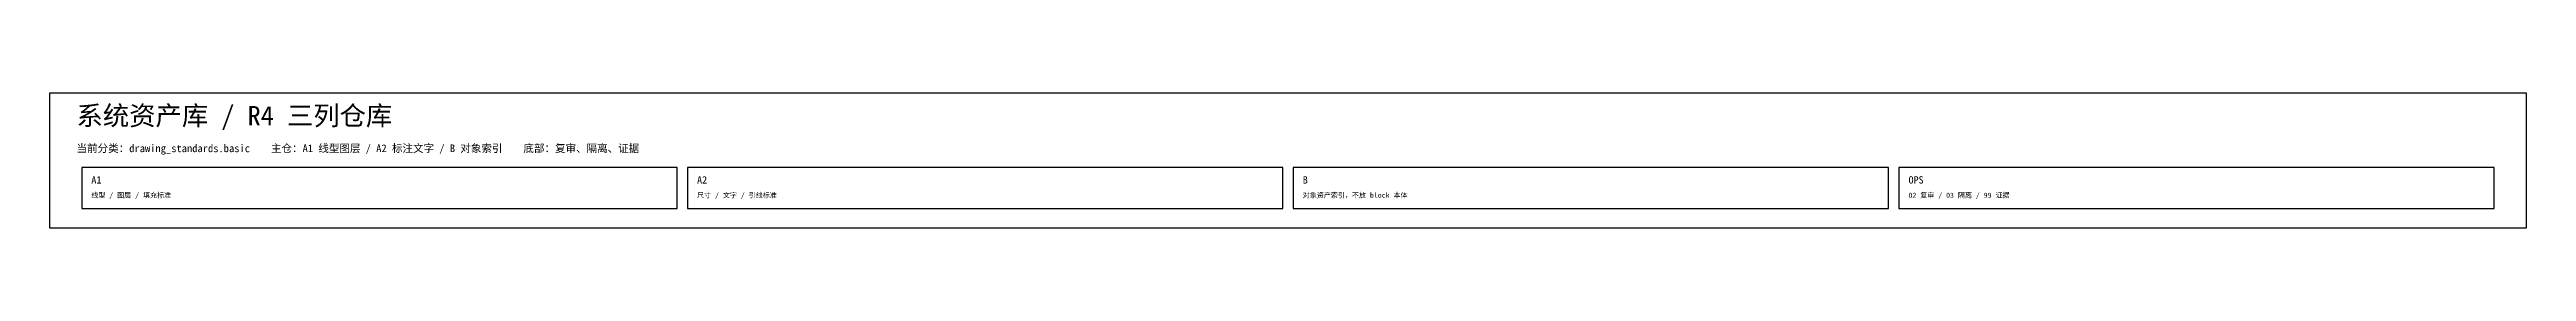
# Model space of a CAD drawing. Header units: millimetres. Extents: x 6750 to 45255, y -6250 to 13281.
# Drawn here: x 6750 to 45255, y 11181 to 13281 of the extents above; entities that cross this region are included whole.
import ezdxf

# ---------------------------------------------------------------- set-up
doc = ezdxf.new("R2010")
doc.units = ezdxf.units.MM
for name, color, linetype in [('ASSET_00_INDEX', 2, 'Continuous'), ('ASSET_LABEL', 7, 'Continuous'), ('ASSET_PREVIEW_CARD', 8, 'Continuous'), ('ASSET_RACK_BASE', 4, 'Continuous'), ('ASSET_RACK_OBJECTS', 3, 'Continuous')]:
    doc.layers.add(name, color=color, linetype=linetype)
doc.styles.add('CODEX_CN_TEXT', font='SimSun.ttf')

msp = doc.modelspace()

# ---------------------------------------------------------------- texts
at = {"layer": 'ASSET_LABEL', "color": 2, "style": 'CODEX_CN_TEXT'}
msp.add_text('系统资产库 / R4 三列仓库', height=300, dxfattribs=at).set_placement((7170, 12780.5))
at = {"layer": 'ASSET_LABEL', "color": 7, "style": 'CODEX_CN_TEXT'}
for s, height, p in [('当前分类：drawing_standards.basic    主仓：A1 线型图层 / A2 标注文字 / B 对象索引    底部：复审、隔离、证据', 120, (7170, 12360.5)), ('A1', 115, (7400, 11870.5)), ('A2', 115, (16816.2, 11870.5)), ('B', 115, (26232.4, 11870.5)), ('OPS', 115, (35648.6, 11870.5)), ('线型 / 图层 / 填充标准', 78, (7400, 11650.5)), ('尺寸 / 文字 / 引线标准', 78, (16816.2, 11650.5)), ('对象资产索引，不放 block 本体', 78, (26232.4, 11650.5)), ('02 复审 / 03 隔离 / 99 证据', 78, (35648.6, 11650.5))]:
    msp.add_text(s, height=height, dxfattribs=at).set_placement(p)

# ---------------------------------------------------------------- linework, layer by layer
at = {"layer": 'ASSET_00_INDEX', "color": 2}
for p, q in [((45254.9, 13280.5), (6750, 13280.5)), ((6750, 13280.5), (6750, 11180.5)), ((45254.9, 11180.5), (45254.9, 13280.5)), ((6750, 11180.5), (45254.9, 11180.5))]:
    msp.add_line(p, q, dxfattribs=at)
at = {"layer": 'ASSET_PREVIEW_CARD', "color": 8}
for p, q in [((44754.9, 12120.5), (35498.6, 12120.5)), ((35498.6, 12120.5), (35498.6, 11480.5)), ((44754.9, 11480.5), (44754.9, 12120.5)), ((35498.6, 11480.5), (44754.9, 11480.5))]:
    msp.add_line(p, q, dxfattribs=at)
at = {"layer": 'ASSET_RACK_BASE', "color": 4}
for p, q in [((16506.2, 12120.5), (7250, 12120.5)), ((7250, 12120.5), (7250, 11480.5)), ((16506.2, 11480.5), (16506.2, 12120.5)), ((25922.4, 12120.5), (16666.2, 12120.5)), ((16666.2, 12120.5), (16666.2, 11480.5)), ((25922.4, 11480.5), (25922.4, 12120.5)), ((7250, 11480.5), (16506.2, 11480.5)), ((16666.2, 11480.5), (25922.4, 11480.5))]:
    msp.add_line(p, q, dxfattribs=at)
at = {"layer": 'ASSET_RACK_OBJECTS', "color": 3}
for p, q in [((35338.6, 12120.5), (26082.4, 12120.5)), ((26082.4, 12120.5), (26082.4, 11480.5)), ((35338.6, 11480.5), (35338.6, 12120.5)), ((26082.4, 11480.5), (35338.6, 11480.5))]:
    msp.add_line(p, q, dxfattribs=at)

msp.set_redraw_order([(e.dxf.handle, doc.entitydb.next_handle()) for e in msp.query("TEXT MTEXT ATTDEF DIMENSION ARC_DIMENSION")])  # texts and dimensions are drawn at this point

doc.saveas('drawing.dxf')
